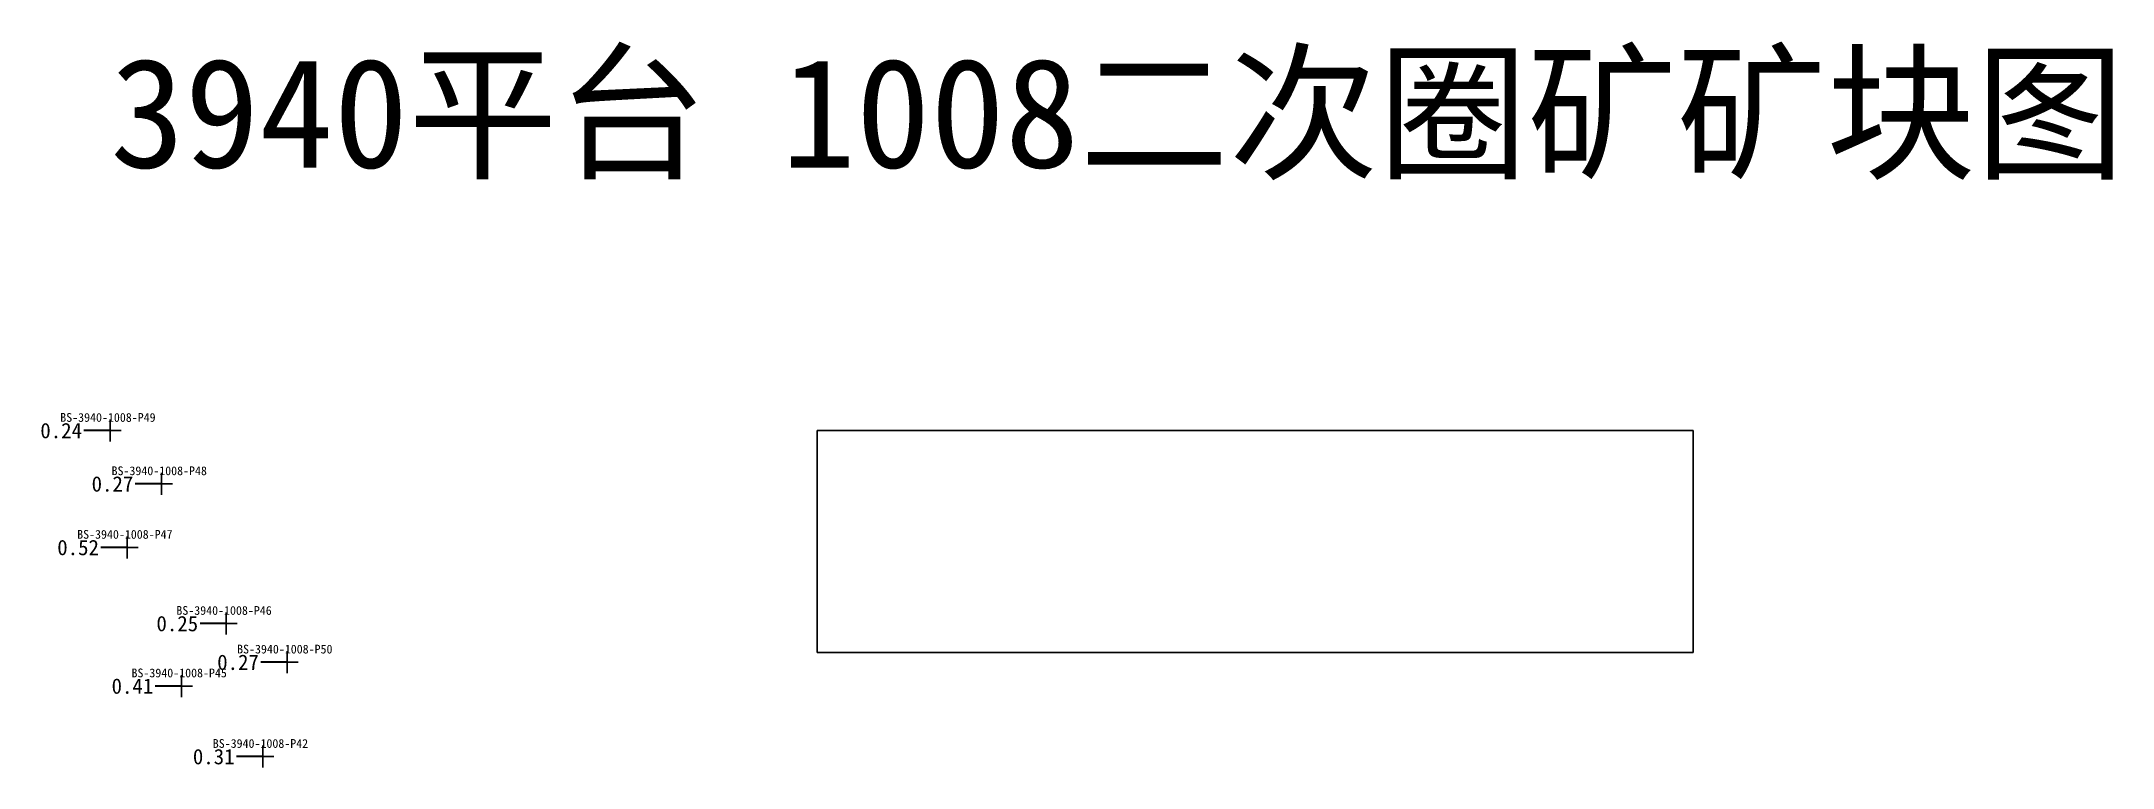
# Model space of a CAD drawing. Header units: metres. Extents: x 470082 to 470177, y 4349717 to 4349825.
# Drawn here: x 470082.1 to 470176.7, y 4349791.4 to 4349824.5 of the extents above; entities that cross this region are included whole.
import ezdxf

# ---------------------------------------------------------------- set-up
doc = ezdxf.new("R2010")
doc.units = ezdxf.units.M
doc.layers.add('点', color=7, linetype='Continuous')
doc.layers.add('钻孔', color=7, linetype='Continuous')
doc.styles.add('CN_TTF', font='simsunb.ttf')
picture_1 = doc.add_image_def('image1.png', size_in_pixel=(1311, 332))

msp = doc.modelspace()

# ---------------------------------------------------------------- texts
at = {"color": 7, "style": 'CN_TTF'}
msp.add_text('3940平台 1008二次圈矿矿块图', height=5, dxfattribs=at).set_placement((470085.262, 4349818.781))
at = {"layer": '钻孔', "color": 8, "style": 'CN_TTF'}
for s, p in [('0.24', (470082.072, 4349806.431)), ('0.27', (470084.414, 4349803.996)), ('0.25', (470087.374, 4349797.621)), ('0.27', (470090.148, 4349795.856)), ('0.41', (470085.325, 4349794.769)), ('0.31', (470089.037, 4349791.549))]:
    msp.add_text(s, height=0.7, dxfattribs=at).set_placement(p)
at = {"layer": '钻孔', "color": 138, "true_color": 0x004c4c, "style": 'CN_TTF'}
for s, p in [('BS-3940-1008-P49', (470082.982, 4349807.181)), ('BS-3940-1008-P48', (470085.324, 4349804.746)), ('BS-3940-1008-P47', (470083.755, 4349801.844)), ('BS-3940-1008-P46', (470088.284, 4349798.371)), ('BS-3940-1008-P50', (470091.058, 4349796.606)), ('BS-3940-1008-P45', (470086.235, 4349795.519)), ('BS-3940-1008-P42', (470089.947, 4349792.299))]:
    msp.add_text(s, height=0.4, dxfattribs=at).set_placement(p)
at = {"layer": '钻孔', "color": 4, "style": 'CN_TTF'}
msp.add_text('0.52', height=0.7, dxfattribs=at).set_placement((470082.845, 4349801.094))

# ---------------------------------------------------------------- linework, layer by layer
at = {"layer": '点', "color": 138, "true_color": 0x004c4c}
for p, q in [((470085.262, 4349806.281), (470085.262, 4349807.281)), ((470084.762, 4349806.781), (470085.762, 4349806.781)), ((470087.104, 4349804.346), (470088.104, 4349804.346)), ((470087.604, 4349803.846), (470087.604, 4349804.846)), ((470085.535, 4349801.444), (470086.535, 4349801.444)), ((470086.035, 4349800.944), (470086.035, 4349801.944)), ((470090.064, 4349797.971), (470091.064, 4349797.971)), ((470090.564, 4349797.471), (470090.564, 4349798.471)), ((470093.338, 4349795.706), (470093.338, 4349796.706)), ((470092.838, 4349796.206), (470093.838, 4349796.206)), ((470088.015, 4349795.119), (470089.015, 4349795.119)), ((470088.515, 4349794.619), (470088.515, 4349795.619)), ((470091.727, 4349791.899), (470092.727, 4349791.899)), ((470092.227, 4349791.399), (470092.227, 4349792.399))]:
    msp.add_line(p, q, dxfattribs=at)
at = {"layer": '钻孔', "color": 8, "lineweight": 35}
for p, q in [((470085.262, 4349806.781), (470084.062, 4349806.781)), ((470087.604, 4349804.346), (470086.404, 4349804.346)), ((470090.564, 4349797.971), (470089.364, 4349797.971)), ((470093.338, 4349796.206), (470092.138, 4349796.206)), ((470088.515, 4349795.119), (470087.315, 4349795.119)), ((470092.227, 4349791.899), (470091.027, 4349791.899))]:
    msp.add_line(p, q, dxfattribs=at)
at = {"layer": '钻孔', "color": 4, "lineweight": 35}
msp.add_line((470086.035, 4349801.444), (470084.835, 4349801.444), dxfattribs=at)

msp.set_redraw_order([(e.dxf.handle, doc.entitydb.next_handle()) for e in msp.query("TEXT MTEXT ATTDEF DIMENSION ARC_DIMENSION")])  # texts and dimensions are drawn at this point

# ---------------------------------------------------------------- pictures from other files: only their frames are drawn
image = msp.add_image(picture_1, insert=(470117.541, 4349796.651), size_in_units=(40, 10.13))

doc.saveas('drawing.dxf')
